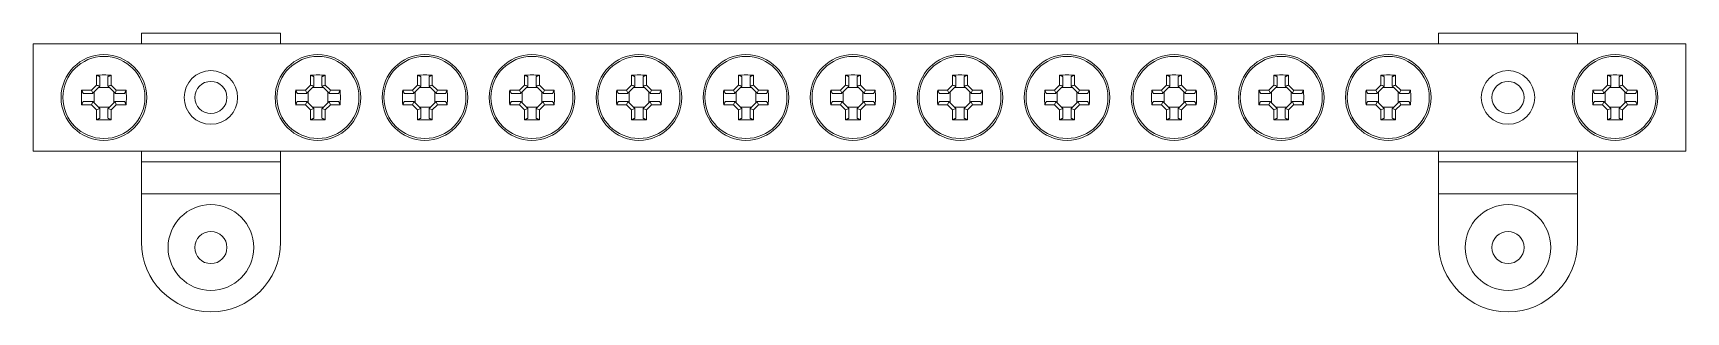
# Model space of a CAD drawing. Header units: inches. Extents: x 0 to 154, y 0 to 26.
import ezdxf

# ---------------------------------------------------------------- set-up
doc = ezdxf.new("R2010")
doc.units = ezdxf.units.IN
doc.layers.add('hw_VTP', color=7, linetype='Continuous', lineweight=13)

# ---------------------------------------------------------------- blocks, each defined once
blk = doc.blocks.new('TC_NE - 13 MAT -2')
at = {"layer": 'hw_VTP', "color": 7}
for p, q in [((22140983.99, -1078895), (22140983.99, -1078894)), ((22140983.99, -1078894), (22140996.99, -1078894)), ((22140996.99, -1078894), (22140996.99, -1078895)), ((22141105.2, -1078895), (22141105.2, -1078894)), ((22141105.2, -1078894), (22141118.2, -1078894)), ((22141118.2, -1078894), (22141118.2, -1078895)), ((22140983.99, -1078906), (22140983.99, -1078905)), ((22140996.99, -1078905), (22140996.99, -1078906)), ((22141105.2, -1078906), (22141105.2, -1078905)), ((22141118.2, -1078905), (22141118.2, -1078906)), ((22140983.99, -1078906), (22140996.99, -1078906)), ((22140983.99, -1078909), (22140983.99, -1078906)), ((22140996.99, -1078906), (22140996.99, -1078909)), ((22141105.2, -1078906), (22141118.2, -1078906)), ((22141105.2, -1078909), (22141105.2, -1078906)), ((22141118.2, -1078906), (22141118.2, -1078909)), ((22140983.99, -1078909), (22140996.99, -1078909)), ((22140983.99, -1078913.5), (22140983.99, -1078909)), ((22140996.99, -1078909), (22140996.99, -1078913.5)), ((22141105.2, -1078909), (22141118.2, -1078909)), ((22141105.2, -1078913.5), (22141105.2, -1078909)), ((22141118.2, -1078909), (22141118.2, -1078913.5))]:
    blk.add_line(p, q, dxfattribs=at)
at = {"layer": 'hw_VTP', "color": 30}
for p, q in [((22140979.33, -1078899.31), (22140979.8, -1078898.84)), ((22140980.1, -1078898.96), (22140979.45, -1078899.61)), ((22140979.8, -1078898.84), (22140979.8, -1078897.92)), ((22140980.11, -1078898.06), (22140980.11, -1078898.96)), ((22140980.87, -1078898.96), (22140980.87, -1078898.06)), ((22140980.88, -1078898.96), (22140980.87, -1078898.96)), ((22140981.53, -1078899.61), (22140980.88, -1078898.96)), ((22140981.18, -1078897.92), (22140981.18, -1078898.84)), ((22140981.18, -1078898.84), (22140981.65, -1078899.31)), ((22140999.33, -1078899.31), (22140999.8, -1078898.84)), ((22141000.1, -1078898.96), (22140999.45, -1078899.61)), ((22140999.8, -1078898.84), (22140999.8, -1078897.92)), ((22141000.11, -1078898.06), (22141000.11, -1078898.96)), ((22141000.87, -1078898.96), (22141000.87, -1078898.06)), ((22141000.88, -1078898.96), (22141000.87, -1078898.96)), ((22141001.53, -1078899.61), (22141000.88, -1078898.96)), ((22141001.18, -1078897.92), (22141001.18, -1078898.84)), ((22141001.18, -1078898.84), (22141001.65, -1078899.31)), ((22141009.33, -1078899.31), (22141009.8, -1078898.84)), ((22141010.1, -1078898.96), (22141009.45, -1078899.61)), ((22141009.8, -1078898.84), (22141009.8, -1078897.92)), ((22141010.11, -1078898.06), (22141010.11, -1078898.96)), ((22141010.87, -1078898.96), (22141010.87, -1078898.06)), ((22141010.88, -1078898.96), (22141010.87, -1078898.96)), ((22141011.53, -1078899.61), (22141010.88, -1078898.96)), ((22141011.18, -1078897.92), (22141011.18, -1078898.84)), ((22141011.18, -1078898.84), (22141011.65, -1078899.31)), ((22141019.33, -1078899.31), (22141019.8, -1078898.84)), ((22141020.1, -1078898.96), (22141019.45, -1078899.61)), ((22141019.8, -1078898.84), (22141019.8, -1078897.92)), ((22141020.11, -1078898.06), (22141020.11, -1078898.96)), ((22141020.87, -1078898.96), (22141020.87, -1078898.06)), ((22141020.88, -1078898.96), (22141020.87, -1078898.96)), ((22141021.53, -1078899.61), (22141020.88, -1078898.96)), ((22141021.18, -1078897.92), (22141021.18, -1078898.84)), ((22141021.18, -1078898.84), (22141021.65, -1078899.31)), ((22141029.33, -1078899.31), (22141029.8, -1078898.84)), ((22141030.1, -1078898.96), (22141029.45, -1078899.61)), ((22141029.8, -1078898.84), (22141029.8, -1078897.92)), ((22141030.11, -1078898.06), (22141030.11, -1078898.96)), ((22141030.87, -1078898.96), (22141030.87, -1078898.06)), ((22141030.88, -1078898.96), (22141030.87, -1078898.96)), ((22141031.53, -1078899.61), (22141030.88, -1078898.96)), ((22141031.18, -1078897.92), (22141031.18, -1078898.84)), ((22141031.18, -1078898.84), (22141031.65, -1078899.31)), ((22141039.33, -1078899.31), (22141039.8, -1078898.84)), ((22141040.1, -1078898.96), (22141039.45, -1078899.61)), ((22141039.8, -1078898.84), (22141039.8, -1078897.92)), ((22141040.11, -1078898.06), (22141040.11, -1078898.96)), ((22141040.87, -1078898.96), (22141040.87, -1078898.06)), ((22141040.88, -1078898.96), (22141040.87, -1078898.96)), ((22141041.53, -1078899.61), (22141040.88, -1078898.96)), ((22141041.18, -1078897.92), (22141041.18, -1078898.84)), ((22141041.18, -1078898.84), (22141041.65, -1078899.31)), ((22141049.33, -1078899.31), (22141049.8, -1078898.84)), ((22141050.1, -1078898.96), (22141049.45, -1078899.61)), ((22141049.8, -1078898.84), (22141049.8, -1078897.92)), ((22141050.11, -1078898.06), (22141050.11, -1078898.96)), ((22141050.87, -1078898.96), (22141050.87, -1078898.06)), ((22141050.88, -1078898.96), (22141050.87, -1078898.96)), ((22141051.53, -1078899.61), (22141050.88, -1078898.96)), ((22141051.18, -1078897.92), (22141051.18, -1078898.84)), ((22141051.18, -1078898.84), (22141051.65, -1078899.31)), ((22141059.33, -1078899.31), (22141059.8, -1078898.84)), ((22141060.1, -1078898.96), (22141059.45, -1078899.61)), ((22141059.8, -1078898.84), (22141059.8, -1078897.92)), ((22141060.11, -1078898.06), (22141060.11, -1078898.96)), ((22141060.87, -1078898.96), (22141060.87, -1078898.06)), ((22141060.88, -1078898.96), (22141060.87, -1078898.96)), ((22141061.53, -1078899.61), (22141060.88, -1078898.96)), ((22141061.18, -1078897.92), (22141061.18, -1078898.84)), ((22141061.18, -1078898.84), (22141061.65, -1078899.31)), ((22141069.33, -1078899.31), (22141069.8, -1078898.84)), ((22141070.1, -1078898.96), (22141069.45, -1078899.61)), ((22141069.8, -1078898.84), (22141069.8, -1078897.92)), ((22141070.11, -1078898.06), (22141070.11, -1078898.96)), ((22141070.87, -1078898.96), (22141070.87, -1078898.06)), ((22141070.88, -1078898.96), (22141070.87, -1078898.96)), ((22141071.53, -1078899.61), (22141070.88, -1078898.96)), ((22141071.18, -1078897.92), (22141071.18, -1078898.84)), ((22141071.18, -1078898.84), (22141071.65, -1078899.31)), ((22141079.33, -1078899.31), (22141079.8, -1078898.84)), ((22141080.1, -1078898.96), (22141079.45, -1078899.61)), ((22141079.8, -1078898.84), (22141079.8, -1078897.92)), ((22141080.11, -1078898.06), (22141080.11, -1078898.96)), ((22141080.87, -1078898.96), (22141080.87, -1078898.06)), ((22141080.88, -1078898.96), (22141080.87, -1078898.96)), ((22141081.53, -1078899.61), (22141080.88, -1078898.96)), ((22141081.18, -1078897.92), (22141081.18, -1078898.84)), ((22141081.18, -1078898.84), (22141081.65, -1078899.31)), ((22141089.35, -1078899.31), (22141089.82, -1078898.84)), ((22141090.12, -1078898.96), (22141089.47, -1078899.61)), ((22141089.82, -1078898.84), (22141089.82, -1078897.92)), ((22141090.13, -1078898.06), (22141090.13, -1078898.96)), ((22141090.89, -1078898.96), (22141090.89, -1078898.06)), ((22141090.9, -1078898.96), (22141090.89, -1078898.96)), ((22141091.55, -1078899.61), (22141090.9, -1078898.96)), ((22141091.2, -1078897.92), (22141091.2, -1078898.84)), ((22141091.2, -1078898.84), (22141091.67, -1078899.31)), ((22141099.35, -1078899.31), (22141099.82, -1078898.84)), ((22141100.12, -1078898.96), (22141099.47, -1078899.61)), ((22141099.82, -1078898.84), (22141099.82, -1078897.92)), ((22141100.13, -1078898.06), (22141100.13, -1078898.96)), ((22141100.89, -1078898.96), (22141100.89, -1078898.06)), ((22141100.9, -1078898.96), (22141100.89, -1078898.96)), ((22141101.55, -1078899.61), (22141100.9, -1078898.96)), ((22141101.2, -1078897.92), (22141101.2, -1078898.84)), ((22141101.2, -1078898.84), (22141101.67, -1078899.31)), ((22141120.54, -1078899.31), (22141121.01, -1078898.84)), ((22141121.31, -1078898.96), (22141120.66, -1078899.61)), ((22141121.01, -1078898.84), (22141121.01, -1078897.92)), ((22141121.32, -1078898.06), (22141121.32, -1078898.96)), ((22141122.08, -1078898.96), (22141122.08, -1078898.06)), ((22141122.09, -1078898.96), (22141122.08, -1078898.96)), ((22141122.74, -1078899.61), (22141122.09, -1078898.96)), ((22141122.39, -1078897.92), (22141122.39, -1078898.84)), ((22141122.39, -1078898.84), (22141122.86, -1078899.31)), ((22140978.41, -1078899.31), (22140979.33, -1078899.31)), ((22140979.45, -1078899.62), (22140978.55, -1078899.62)), ((22140978.55, -1078900.38), (22140979.45, -1078900.38)), ((22140979.45, -1078899.61), (22140979.45, -1078899.62)), ((22140979.45, -1078900.39), (22140980.1, -1078901.04)), ((22140979.57, -1078899.5), (22140979.57, -1078900.5)), ((22140980.99, -1078899.08), (22140979.99, -1078899.08)), ((22140980.88, -1078901.04), (22140981.53, -1078900.39)), ((22140981.41, -1078900.5), (22140981.41, -1078899.5)), ((22140982.43, -1078899.62), (22140981.53, -1078899.62)), ((22140981.53, -1078900.38), (22140982.43, -1078900.38)), ((22140981.53, -1078900.39), (22140981.53, -1078900.38)), ((22140981.65, -1078899.31), (22140982.57, -1078899.31)), ((22140998.41, -1078899.31), (22140999.33, -1078899.31)), ((22140999.45, -1078899.62), (22140998.55, -1078899.62)), ((22140998.55, -1078900.38), (22140999.45, -1078900.38)), ((22140999.45, -1078899.61), (22140999.45, -1078899.62)), ((22140999.45, -1078900.39), (22141000.1, -1078901.04)), ((22140999.57, -1078899.5), (22140999.57, -1078900.5)), ((22141000.99, -1078899.08), (22140999.99, -1078899.08)), ((22141000.88, -1078901.04), (22141001.53, -1078900.39)), ((22141001.41, -1078900.5), (22141001.41, -1078899.5)), ((22141002.43, -1078899.62), (22141001.53, -1078899.62)), ((22141001.53, -1078900.38), (22141002.43, -1078900.38)), ((22141001.53, -1078900.39), (22141001.53, -1078900.38)), ((22141001.65, -1078899.31), (22141002.57, -1078899.31)), ((22141008.41, -1078899.31), (22141009.33, -1078899.31)), ((22141009.45, -1078899.62), (22141008.55, -1078899.62)), ((22141008.55, -1078900.38), (22141009.45, -1078900.38)), ((22141009.45, -1078899.61), (22141009.45, -1078899.62)), ((22141009.45, -1078900.39), (22141010.1, -1078901.04)), ((22141009.57, -1078899.5), (22141009.57, -1078900.5)), ((22141010.99, -1078899.08), (22141009.99, -1078899.08)), ((22141010.88, -1078901.04), (22141011.53, -1078900.39)), ((22141011.41, -1078900.5), (22141011.41, -1078899.5)), ((22141012.43, -1078899.62), (22141011.53, -1078899.62)), ((22141011.53, -1078900.38), (22141012.43, -1078900.38)), ((22141011.53, -1078900.39), (22141011.53, -1078900.38)), ((22141011.65, -1078899.31), (22141012.57, -1078899.31)), ((22141018.41, -1078899.31), (22141019.33, -1078899.31)), ((22141019.45, -1078899.62), (22141018.55, -1078899.62)), ((22141018.55, -1078900.38), (22141019.45, -1078900.38)), ((22141019.45, -1078899.61), (22141019.45, -1078899.62)), ((22141019.45, -1078900.39), (22141020.1, -1078901.04)), ((22141019.57, -1078899.5), (22141019.57, -1078900.5)), ((22141020.99, -1078899.08), (22141019.99, -1078899.08)), ((22141020.88, -1078901.04), (22141021.53, -1078900.39)), ((22141021.41, -1078900.5), (22141021.41, -1078899.5)), ((22141022.43, -1078899.62), (22141021.53, -1078899.62)), ((22141021.53, -1078900.38), (22141022.43, -1078900.38)), ((22141021.53, -1078900.39), (22141021.53, -1078900.38)), ((22141021.65, -1078899.31), (22141022.57, -1078899.31)), ((22141028.41, -1078899.31), (22141029.33, -1078899.31)), ((22141029.45, -1078899.62), (22141028.55, -1078899.62)), ((22141028.55, -1078900.38), (22141029.45, -1078900.38)), ((22141029.45, -1078899.61), (22141029.45, -1078899.62)), ((22141029.45, -1078900.39), (22141030.1, -1078901.04)), ((22141029.57, -1078899.5), (22141029.57, -1078900.5)), ((22141030.99, -1078899.08), (22141029.99, -1078899.08)), ((22141030.88, -1078901.04), (22141031.53, -1078900.39)), ((22141031.41, -1078900.5), (22141031.41, -1078899.5)), ((22141032.43, -1078899.62), (22141031.53, -1078899.62)), ((22141031.53, -1078900.38), (22141032.43, -1078900.38)), ((22141031.53, -1078900.39), (22141031.53, -1078900.38)), ((22141031.65, -1078899.31), (22141032.57, -1078899.31)), ((22141038.41, -1078899.31), (22141039.33, -1078899.31)), ((22141039.45, -1078899.62), (22141038.55, -1078899.62)), ((22141038.55, -1078900.38), (22141039.45, -1078900.38)), ((22141039.45, -1078899.61), (22141039.45, -1078899.62)), ((22141039.45, -1078900.39), (22141040.1, -1078901.04)), ((22141039.57, -1078899.5), (22141039.57, -1078900.5)), ((22141040.99, -1078899.08), (22141039.99, -1078899.08)), ((22141040.88, -1078901.04), (22141041.53, -1078900.39)), ((22141041.41, -1078900.5), (22141041.41, -1078899.5)), ((22141042.43, -1078899.62), (22141041.53, -1078899.62)), ((22141041.53, -1078900.38), (22141042.43, -1078900.38)), ((22141041.53, -1078900.39), (22141041.53, -1078900.38)), ((22141041.65, -1078899.31), (22141042.57, -1078899.31)), ((22141048.41, -1078899.31), (22141049.33, -1078899.31)), ((22141049.45, -1078899.62), (22141048.55, -1078899.62)), ((22141048.55, -1078900.38), (22141049.45, -1078900.38)), ((22141049.45, -1078899.61), (22141049.45, -1078899.62)), ((22141049.45, -1078900.39), (22141050.1, -1078901.04)), ((22141049.57, -1078899.5), (22141049.57, -1078900.5)), ((22141050.99, -1078899.08), (22141049.99, -1078899.08)), ((22141050.88, -1078901.04), (22141051.53, -1078900.39)), ((22141051.41, -1078900.5), (22141051.41, -1078899.5)), ((22141052.43, -1078899.62), (22141051.53, -1078899.62)), ((22141051.53, -1078900.38), (22141052.43, -1078900.38)), ((22141051.53, -1078900.39), (22141051.53, -1078900.38)), ((22141051.65, -1078899.31), (22141052.57, -1078899.31)), ((22141058.41, -1078899.31), (22141059.33, -1078899.31)), ((22141059.45, -1078899.62), (22141058.55, -1078899.62)), ((22141058.55, -1078900.38), (22141059.45, -1078900.38)), ((22141059.45, -1078899.61), (22141059.45, -1078899.62)), ((22141059.45, -1078900.39), (22141060.1, -1078901.04)), ((22141059.57, -1078899.5), (22141059.57, -1078900.5)), ((22141060.99, -1078899.08), (22141059.99, -1078899.08)), ((22141060.88, -1078901.04), (22141061.53, -1078900.39)), ((22141061.41, -1078900.5), (22141061.41, -1078899.5)), ((22141062.43, -1078899.62), (22141061.53, -1078899.62)), ((22141061.53, -1078900.38), (22141062.43, -1078900.38)), ((22141061.53, -1078900.39), (22141061.53, -1078900.38)), ((22141061.65, -1078899.31), (22141062.57, -1078899.31)), ((22141068.41, -1078899.31), (22141069.33, -1078899.31)), ((22141069.45, -1078899.62), (22141068.55, -1078899.62)), ((22141068.55, -1078900.38), (22141069.45, -1078900.38)), ((22141069.45, -1078899.61), (22141069.45, -1078899.62)), ((22141069.45, -1078900.39), (22141070.1, -1078901.04)), ((22141069.57, -1078899.5), (22141069.57, -1078900.5)), ((22141070.99, -1078899.08), (22141069.99, -1078899.08)), ((22141070.88, -1078901.04), (22141071.53, -1078900.39)), ((22141071.41, -1078900.5), (22141071.41, -1078899.5)), ((22141072.43, -1078899.62), (22141071.53, -1078899.62)), ((22141071.53, -1078900.38), (22141072.43, -1078900.38)), ((22141071.53, -1078900.39), (22141071.53, -1078900.38)), ((22141071.65, -1078899.31), (22141072.57, -1078899.31)), ((22141078.41, -1078899.31), (22141079.33, -1078899.31)), ((22141079.45, -1078899.62), (22141078.55, -1078899.62)), ((22141078.55, -1078900.38), (22141079.45, -1078900.38)), ((22141079.45, -1078899.61), (22141079.45, -1078899.62)), ((22141079.45, -1078900.39), (22141080.1, -1078901.04)), ((22141079.57, -1078899.5), (22141079.57, -1078900.5)), ((22141080.99, -1078899.08), (22141079.99, -1078899.08)), ((22141080.88, -1078901.04), (22141081.53, -1078900.39)), ((22141081.41, -1078900.5), (22141081.41, -1078899.5)), ((22141082.43, -1078899.62), (22141081.53, -1078899.62)), ((22141081.53, -1078900.38), (22141082.43, -1078900.38)), ((22141081.53, -1078900.39), (22141081.53, -1078900.38)), ((22141081.65, -1078899.31), (22141082.57, -1078899.31)), ((22141088.43, -1078899.31), (22141089.35, -1078899.31)), ((22141089.47, -1078899.62), (22141088.57, -1078899.62)), ((22141088.57, -1078900.38), (22141089.47, -1078900.38)), ((22141089.47, -1078899.61), (22141089.47, -1078899.62)), ((22141089.47, -1078900.39), (22141090.12, -1078901.04)), ((22141089.59, -1078899.5), (22141089.59, -1078900.5)), ((22141091.01, -1078899.08), (22141090.01, -1078899.08)), ((22141090.9, -1078901.04), (22141091.55, -1078900.39)), ((22141091.43, -1078900.5), (22141091.43, -1078899.5)), ((22141092.45, -1078899.62), (22141091.55, -1078899.62)), ((22141091.55, -1078900.38), (22141092.45, -1078900.38)), ((22141091.55, -1078900.39), (22141091.55, -1078900.38)), ((22141091.67, -1078899.31), (22141092.59, -1078899.31)), ((22141098.43, -1078899.31), (22141099.35, -1078899.31)), ((22141099.47, -1078899.62), (22141098.57, -1078899.62)), ((22141098.57, -1078900.38), (22141099.47, -1078900.38)), ((22141099.47, -1078899.61), (22141099.47, -1078899.62)), ((22141099.47, -1078900.39), (22141100.12, -1078901.04)), ((22141099.59, -1078899.5), (22141099.59, -1078900.5)), ((22141101.01, -1078899.08), (22141100.01, -1078899.08)), ((22141100.9, -1078901.04), (22141101.55, -1078900.39)), ((22141101.43, -1078900.5), (22141101.43, -1078899.5)), ((22141102.45, -1078899.62), (22141101.55, -1078899.62)), ((22141101.55, -1078900.38), (22141102.45, -1078900.38)), ((22141101.55, -1078900.39), (22141101.55, -1078900.38)), ((22141101.67, -1078899.31), (22141102.59, -1078899.31)), ((22141119.62, -1078899.31), (22141120.54, -1078899.31)), ((22141120.66, -1078899.62), (22141119.76, -1078899.62)), ((22141119.76, -1078900.38), (22141120.66, -1078900.38)), ((22141120.66, -1078899.61), (22141120.66, -1078899.62)), ((22141120.66, -1078900.39), (22141121.31, -1078901.04)), ((22141120.78, -1078899.5), (22141120.78, -1078900.5)), ((22141122.2, -1078899.08), (22141121.2, -1078899.08)), ((22141122.09, -1078901.04), (22141122.74, -1078900.39)), ((22141122.62, -1078900.5), (22141122.62, -1078899.5)), ((22141123.64, -1078899.62), (22141122.74, -1078899.62)), ((22141122.74, -1078900.38), (22141123.64, -1078900.38)), ((22141122.74, -1078900.39), (22141122.74, -1078900.38)), ((22141122.86, -1078899.31), (22141123.78, -1078899.31)), ((22140979.33, -1078900.69), (22140978.41, -1078900.69)), ((22140979.8, -1078901.16), (22140979.33, -1078900.69)), ((22140979.8, -1078902.08), (22140979.8, -1078901.16)), ((22140979.99, -1078900.92), (22140980.99, -1078900.92)), ((22140980.1, -1078901.04), (22140980.11, -1078901.04)), ((22140980.11, -1078901.04), (22140980.11, -1078901.94)), ((22140980.87, -1078901.94), (22140980.87, -1078901.04)), ((22140981.65, -1078900.69), (22140981.18, -1078901.16)), ((22140981.18, -1078901.16), (22140981.18, -1078902.08)), ((22140982.57, -1078900.69), (22140981.65, -1078900.69)), ((22140999.33, -1078900.69), (22140998.41, -1078900.69)), ((22140999.8, -1078901.16), (22140999.33, -1078900.69)), ((22140999.8, -1078902.08), (22140999.8, -1078901.16)), ((22140999.99, -1078900.92), (22141000.99, -1078900.92)), ((22141000.1, -1078901.04), (22141000.11, -1078901.04)), ((22141000.11, -1078901.04), (22141000.11, -1078901.94)), ((22141000.87, -1078901.94), (22141000.87, -1078901.04)), ((22141001.65, -1078900.69), (22141001.18, -1078901.16)), ((22141001.18, -1078901.16), (22141001.18, -1078902.08)), ((22141002.57, -1078900.69), (22141001.65, -1078900.69)), ((22141009.33, -1078900.69), (22141008.41, -1078900.69)), ((22141009.8, -1078901.16), (22141009.33, -1078900.69)), ((22141009.8, -1078902.08), (22141009.8, -1078901.16)), ((22141009.99, -1078900.92), (22141010.99, -1078900.92)), ((22141010.1, -1078901.04), (22141010.11, -1078901.04)), ((22141010.11, -1078901.04), (22141010.11, -1078901.94)), ((22141010.87, -1078901.94), (22141010.87, -1078901.04)), ((22141011.65, -1078900.69), (22141011.18, -1078901.16)), ((22141011.18, -1078901.16), (22141011.18, -1078902.08)), ((22141012.57, -1078900.69), (22141011.65, -1078900.69)), ((22141019.33, -1078900.69), (22141018.41, -1078900.69)), ((22141019.8, -1078901.16), (22141019.33, -1078900.69)), ((22141019.8, -1078902.08), (22141019.8, -1078901.16)), ((22141019.99, -1078900.92), (22141020.99, -1078900.92)), ((22141020.1, -1078901.04), (22141020.11, -1078901.04)), ((22141020.11, -1078901.04), (22141020.11, -1078901.94)), ((22141020.87, -1078901.94), (22141020.87, -1078901.04)), ((22141021.65, -1078900.69), (22141021.18, -1078901.16)), ((22141021.18, -1078901.16), (22141021.18, -1078902.08)), ((22141022.57, -1078900.69), (22141021.65, -1078900.69)), ((22141029.33, -1078900.69), (22141028.41, -1078900.69)), ((22141029.8, -1078901.16), (22141029.33, -1078900.69)), ((22141029.8, -1078902.08), (22141029.8, -1078901.16)), ((22141029.99, -1078900.92), (22141030.99, -1078900.92)), ((22141030.1, -1078901.04), (22141030.11, -1078901.04)), ((22141030.11, -1078901.04), (22141030.11, -1078901.94)), ((22141030.87, -1078901.94), (22141030.87, -1078901.04)), ((22141031.65, -1078900.69), (22141031.18, -1078901.16)), ((22141031.18, -1078901.16), (22141031.18, -1078902.08)), ((22141032.57, -1078900.69), (22141031.65, -1078900.69)), ((22141039.33, -1078900.69), (22141038.41, -1078900.69)), ((22141039.8, -1078901.16), (22141039.33, -1078900.69)), ((22141039.8, -1078902.08), (22141039.8, -1078901.16)), ((22141039.99, -1078900.92), (22141040.99, -1078900.92)), ((22141040.1, -1078901.04), (22141040.11, -1078901.04)), ((22141040.11, -1078901.04), (22141040.11, -1078901.94)), ((22141040.87, -1078901.94), (22141040.87, -1078901.04)), ((22141041.65, -1078900.69), (22141041.18, -1078901.16)), ((22141041.18, -1078901.16), (22141041.18, -1078902.08)), ((22141042.57, -1078900.69), (22141041.65, -1078900.69)), ((22141049.33, -1078900.69), (22141048.41, -1078900.69)), ((22141049.8, -1078901.16), (22141049.33, -1078900.69)), ((22141049.8, -1078902.08), (22141049.8, -1078901.16)), ((22141049.99, -1078900.92), (22141050.99, -1078900.92)), ((22141050.1, -1078901.04), (22141050.11, -1078901.04)), ((22141050.11, -1078901.04), (22141050.11, -1078901.94)), ((22141050.87, -1078901.94), (22141050.87, -1078901.04)), ((22141051.65, -1078900.69), (22141051.18, -1078901.16)), ((22141051.18, -1078901.16), (22141051.18, -1078902.08)), ((22141052.57, -1078900.69), (22141051.65, -1078900.69)), ((22141059.33, -1078900.69), (22141058.41, -1078900.69)), ((22141059.8, -1078901.16), (22141059.33, -1078900.69)), ((22141059.8, -1078902.08), (22141059.8, -1078901.16)), ((22141059.99, -1078900.92), (22141060.99, -1078900.92)), ((22141060.1, -1078901.04), (22141060.11, -1078901.04)), ((22141060.11, -1078901.04), (22141060.11, -1078901.94)), ((22141060.87, -1078901.94), (22141060.87, -1078901.04)), ((22141061.65, -1078900.69), (22141061.18, -1078901.16)), ((22141061.18, -1078901.16), (22141061.18, -1078902.08)), ((22141062.57, -1078900.69), (22141061.65, -1078900.69)), ((22141069.33, -1078900.69), (22141068.41, -1078900.69)), ((22141069.8, -1078901.16), (22141069.33, -1078900.69)), ((22141069.8, -1078902.08), (22141069.8, -1078901.16)), ((22141069.99, -1078900.92), (22141070.99, -1078900.92)), ((22141070.1, -1078901.04), (22141070.11, -1078901.04)), ((22141070.11, -1078901.04), (22141070.11, -1078901.94)), ((22141070.87, -1078901.94), (22141070.87, -1078901.04)), ((22141071.65, -1078900.69), (22141071.18, -1078901.16)), ((22141071.18, -1078901.16), (22141071.18, -1078902.08)), ((22141072.57, -1078900.69), (22141071.65, -1078900.69)), ((22141079.33, -1078900.69), (22141078.41, -1078900.69)), ((22141079.8, -1078901.16), (22141079.33, -1078900.69)), ((22141079.8, -1078902.08), (22141079.8, -1078901.16)), ((22141079.99, -1078900.92), (22141080.99, -1078900.92)), ((22141080.1, -1078901.04), (22141080.11, -1078901.04)), ((22141080.11, -1078901.04), (22141080.11, -1078901.94)), ((22141080.87, -1078901.94), (22141080.87, -1078901.04)), ((22141081.65, -1078900.69), (22141081.18, -1078901.16)), ((22141081.18, -1078901.16), (22141081.18, -1078902.08)), ((22141082.57, -1078900.69), (22141081.65, -1078900.69)), ((22141089.35, -1078900.69), (22141088.43, -1078900.69)), ((22141089.82, -1078901.16), (22141089.35, -1078900.69)), ((22141089.82, -1078902.08), (22141089.82, -1078901.16)), ((22141090.01, -1078900.92), (22141091.01, -1078900.92)), ((22141090.12, -1078901.04), (22141090.13, -1078901.04)), ((22141090.13, -1078901.04), (22141090.13, -1078901.94)), ((22141090.89, -1078901.94), (22141090.89, -1078901.04)), ((22141091.67, -1078900.69), (22141091.2, -1078901.16)), ((22141091.2, -1078901.16), (22141091.2, -1078902.08)), ((22141092.59, -1078900.69), (22141091.67, -1078900.69)), ((22141099.35, -1078900.69), (22141098.43, -1078900.69)), ((22141099.82, -1078901.16), (22141099.35, -1078900.69)), ((22141099.82, -1078902.08), (22141099.82, -1078901.16)), ((22141100.01, -1078900.92), (22141101.01, -1078900.92)), ((22141100.12, -1078901.04), (22141100.13, -1078901.04)), ((22141100.13, -1078901.04), (22141100.13, -1078901.94)), ((22141100.89, -1078901.94), (22141100.89, -1078901.04)), ((22141101.67, -1078900.69), (22141101.2, -1078901.16)), ((22141101.2, -1078901.16), (22141101.2, -1078902.08)), ((22141102.59, -1078900.69), (22141101.67, -1078900.69)), ((22141120.54, -1078900.69), (22141119.62, -1078900.69)), ((22141121.01, -1078901.16), (22141120.54, -1078900.69)), ((22141121.01, -1078902.08), (22141121.01, -1078901.16)), ((22141121.2, -1078900.92), (22141122.2, -1078900.92)), ((22141121.31, -1078901.04), (22141121.32, -1078901.04)), ((22141121.32, -1078901.04), (22141121.32, -1078901.94)), ((22141122.08, -1078901.94), (22141122.08, -1078901.04)), ((22141122.86, -1078900.69), (22141122.39, -1078901.16)), ((22141122.39, -1078901.16), (22141122.39, -1078902.08)), ((22141123.78, -1078900.69), (22141122.86, -1078900.69))]:
    blk.add_line(p, q, dxfattribs=at)
blk.add_lwpolyline([(22140973.87, -1078905), (22141128.32, -1078905), (22141128.32, -1078895), (22140973.87, -1078895)], close=True, dxfattribs=at)
for centre, radius in [((22140980.49, -1078900), 4), ((22140980.49, -1078900), 3.83), ((22141000.49, -1078900), 4), ((22141000.49, -1078900), 3.83), ((22141010.49, -1078900), 4), ((22141010.49, -1078900), 3.83), ((22141020.49, -1078900), 4), ((22141020.49, -1078900), 3.83), ((22141030.49, -1078900), 4), ((22141030.49, -1078900), 3.83), ((22141040.49, -1078900), 4), ((22141040.49, -1078900), 3.83), ((22141050.49, -1078900), 4), ((22141050.49, -1078900), 3.83), ((22141060.49, -1078900), 4), ((22141060.49, -1078900), 3.83), ((22141070.49, -1078900), 4), ((22141070.49, -1078900), 3.83), ((22141080.49, -1078900), 4), ((22141080.49, -1078900), 3.83), ((22141090.51, -1078900), 4), ((22141090.51, -1078900), 3.83), ((22141100.51, -1078900), 4), ((22141100.51, -1078900), 3.83), ((22141121.7, -1078900), 4), ((22141121.7, -1078900), 3.83)]:
    blk.add_circle(centre, radius, dxfattribs=at)
at = {"layer": 'hw_VTP', "color": 7}
for centre, radius in [((22140990.49, -1078900), 2.5), ((22140990.49, -1078900), 1.5), ((22141111.7, -1078900), 2.5), ((22141111.7, -1078900), 1.5), ((22140990.49, -1078914), 4), ((22141111.7, -1078914), 4), ((22140990.49, -1078914), 1.5), ((22141111.7, -1078914), 1.5)]:
    blk.add_circle(centre, radius, dxfattribs=at)
for centre in [(22140990.49, -1078913.5), (22141111.7, -1078913.5)]:
    blk.add_arc(centre, 6.5, 180, 0, dxfattribs=at)
at = {"layer": 'hw_VTP', "color": 30}
for centre, major_axis, start_param, end_param in [((22140980.49, -1078901.08), (-6.36, 0), 4.603833, 4.820944), ((22141000.49, -1078901.08), (-6.36, 0), 4.603833, 4.820944), ((22141010.49, -1078901.08), (-6.36, 0), 4.603833, 4.820944), ((22141020.49, -1078901.08), (-6.36, 0), 4.603833, 4.820944), ((22141030.49, -1078901.08), (-6.36, 0), 4.603833, 4.820944), ((22141040.49, -1078901.08), (-6.36, 0), 4.603833, 4.820944), ((22141050.49, -1078901.08), (-6.36, 0), 4.603833, 4.820944), ((22141060.49, -1078901.08), (-6.36, 0), 4.603833, 4.820944), ((22141070.49, -1078901.08), (-6.36, 0), 4.603833, 4.820944), ((22141080.49, -1078901.08), (-6.36, 0), 4.603833, 4.820944), ((22141090.51, -1078901.08), (-6.36, 0), 4.603833, 4.820944), ((22141100.51, -1078901.08), (-6.36, 0), 4.603833, 4.820944), ((22141121.7, -1078901.08), (-6.36, 0), 4.603833, 4.820944), ((22140981.57, -1078900), (0, -6.36), 4.603833, 4.820944), ((22140979.41, -1078900), (0, 6.36), 4.603833, 4.820944), ((22141001.57, -1078900), (0, -6.36), 4.603833, 4.820944), ((22140999.41, -1078900), (0, 6.36), 4.603833, 4.820944), ((22141011.57, -1078900), (0, -6.36), 4.603833, 4.820944), ((22141009.41, -1078900), (0, 6.36), 4.603833, 4.820944), ((22141021.57, -1078900), (0, -6.36), 4.603833, 4.820944), ((22141019.41, -1078900), (0, 6.36), 4.603833, 4.820944), ((22141031.57, -1078900), (0, -6.36), 4.603833, 4.820944), ((22141029.41, -1078900), (0, 6.36), 4.603833, 4.820944), ((22141041.57, -1078900), (0, -6.36), 4.603833, 4.820944), ((22141039.41, -1078900), (0, 6.36), 4.603833, 4.820944), ((22141051.57, -1078900), (0, -6.36), 4.603833, 4.820944), ((22141049.41, -1078900), (0, 6.36), 4.603833, 4.820944), ((22141061.57, -1078900), (0, -6.36), 4.603833, 4.820944), ((22141059.41, -1078900), (0, 6.36), 4.603833, 4.820944), ((22141071.57, -1078900), (0, -6.36), 4.603833, 4.820944), ((22141069.41, -1078900), (0, 6.36), 4.603833, 4.820944), ((22141081.57, -1078900), (0, -6.36), 4.603833, 4.820944), ((22141079.41, -1078900), (0, 6.36), 4.603833, 4.820944), ((22141091.59, -1078900), (0, -6.36), 4.603833, 4.820944), ((22141089.43, -1078900), (0, 6.36), 4.603833, 4.820944), ((22141101.59, -1078900), (0, -6.36), 4.603833, 4.820944), ((22141099.43, -1078900), (0, 6.36), 4.603833, 4.820944), ((22141122.78, -1078900), (0, 6.36), 1.462241, 1.679352), ((22141120.62, -1078900), (0, 6.36), 4.603833, 4.820944), ((22140980.49, -1078898.92), (6.36, 0), 4.603833, 4.820944), ((22141000.49, -1078898.92), (6.36, 0), 4.603833, 4.820944), ((22141010.49, -1078898.92), (6.36, 0), 4.603833, 4.820944), ((22141020.49, -1078898.92), (6.36, 0), 4.603833, 4.820944), ((22141030.49, -1078898.92), (6.36, 0), 4.603833, 4.820944), ((22141040.49, -1078898.92), (6.36, 0), 4.603833, 4.820944), ((22141050.49, -1078898.92), (6.36, 0), 4.603833, 4.820944), ((22141060.49, -1078898.92), (6.36, 0), 4.603833, 4.820944), ((22141070.49, -1078898.92), (6.36, 0), 4.603833, 4.820944), ((22141080.49, -1078898.92), (6.36, 0), 4.603833, 4.820944), ((22141090.51, -1078898.92), (6.36, 0), 4.603833, 4.820944), ((22141100.51, -1078898.92), (6.36, 0), 4.603833, 4.820944), ((22141121.7, -1078898.92), (-6.36, 0), 1.462241, 1.679352)]:
    blk.add_ellipse(centre, major_axis=major_axis, ratio=0.499722, start_param=start_param, end_param=end_param, dxfattribs=at)
for points, weights in [([(22140979.8, -1078897.92), (22140979.96, -1078897.99), (22140980.11, -1078898.06)], [1, 1.00025945067, 1]), ([(22140980.1, -1078898.96), (22140980.1, -1078898.96), (22140980.11, -1078898.96)], [0.960465329359, 0.960447412211, 0.960429506847]), ([(22140980.87, -1078898.06), (22140981.02, -1078897.99), (22140981.18, -1078897.92)], [1, 1.00025945066, 1]), ([(22140999.8, -1078897.92), (22140999.96, -1078897.99), (22141000.11, -1078898.06)], [1, 1.00025945067, 1]), ([(22141000.1, -1078898.96), (22141000.1, -1078898.96), (22141000.11, -1078898.96)], [0.960465329359, 0.960447412211, 0.960429506847]), ([(22141000.87, -1078898.06), (22141001.02, -1078897.99), (22141001.18, -1078897.92)], [1, 1.00025945066, 1]), ([(22141009.8, -1078897.92), (22141009.96, -1078897.99), (22141010.11, -1078898.06)], [1, 1.00025945067, 1]), ([(22141010.1, -1078898.96), (22141010.1, -1078898.96), (22141010.11, -1078898.96)], [0.960465329359, 0.960447412211, 0.960429506847]), ([(22141010.87, -1078898.06), (22141011.02, -1078897.99), (22141011.18, -1078897.92)], [1, 1.00025945066, 1]), ([(22141019.8, -1078897.92), (22141019.96, -1078897.99), (22141020.11, -1078898.06)], [1, 1.00025945067, 1]), ([(22141020.1, -1078898.96), (22141020.1, -1078898.96), (22141020.11, -1078898.96)], [0.960465329359, 0.960447412211, 0.960429506847]), ([(22141020.87, -1078898.06), (22141021.02, -1078897.99), (22141021.18, -1078897.92)], [1, 1.00025945066, 1]), ([(22141029.8, -1078897.92), (22141029.96, -1078897.99), (22141030.11, -1078898.06)], [1, 1.00025945067, 1]), ([(22141030.1, -1078898.96), (22141030.1, -1078898.96), (22141030.11, -1078898.96)], [0.960465329359, 0.960447412211, 0.960429506847]), ([(22141030.87, -1078898.06), (22141031.02, -1078897.99), (22141031.18, -1078897.92)], [1, 1.00025945066, 1]), ([(22141039.8, -1078897.92), (22141039.96, -1078897.99), (22141040.11, -1078898.06)], [1, 1.00025945067, 1]), ([(22141040.1, -1078898.96), (22141040.1, -1078898.96), (22141040.11, -1078898.96)], [0.960465329359, 0.960447412211, 0.960429506847]), ([(22141040.87, -1078898.06), (22141041.02, -1078897.99), (22141041.18, -1078897.92)], [1, 1.00025945066, 1]), ([(22141049.8, -1078897.92), (22141049.96, -1078897.99), (22141050.11, -1078898.06)], [1, 1.00025945067, 1]), ([(22141050.1, -1078898.96), (22141050.1, -1078898.96), (22141050.11, -1078898.96)], [0.960465329359, 0.960447412211, 0.960429506847]), ([(22141050.87, -1078898.06), (22141051.02, -1078897.99), (22141051.18, -1078897.92)], [1, 1.00025945066, 1]), ([(22141059.8, -1078897.92), (22141059.96, -1078897.99), (22141060.11, -1078898.06)], [1, 1.00025945067, 1]), ([(22141060.1, -1078898.96), (22141060.1, -1078898.96), (22141060.11, -1078898.96)], [0.960465329359, 0.960447412211, 0.960429506847]), ([(22141060.87, -1078898.06), (22141061.02, -1078897.99), (22141061.18, -1078897.92)], [1, 1.00025945066, 1]), ([(22141069.8, -1078897.92), (22141069.96, -1078897.99), (22141070.11, -1078898.06)], [1, 1.00025945067, 1]), ([(22141070.1, -1078898.96), (22141070.1, -1078898.96), (22141070.11, -1078898.96)], [0.960465329359, 0.960447412211, 0.960429506847]), ([(22141070.87, -1078898.06), (22141071.02, -1078897.99), (22141071.18, -1078897.92)], [1, 1.00025945066, 1]), ([(22141079.8, -1078897.92), (22141079.96, -1078897.99), (22141080.11, -1078898.06)], [1, 1.00025945067, 1]), ([(22141080.1, -1078898.96), (22141080.1, -1078898.96), (22141080.11, -1078898.96)], [0.960465329359, 0.960447412211, 0.960429506847]), ([(22141080.87, -1078898.06), (22141081.02, -1078897.99), (22141081.18, -1078897.92)], [1, 1.00025945066, 1]), ([(22141089.82, -1078897.92), (22141089.98, -1078897.99), (22141090.13, -1078898.06)], [1, 1.00025945067, 1]), ([(22141090.12, -1078898.96), (22141090.12, -1078898.96), (22141090.13, -1078898.96)], [0.960465329359, 0.960447412211, 0.960429506847]), ([(22141090.89, -1078898.06), (22141091.04, -1078897.99), (22141091.2, -1078897.92)], [1, 1.00025945066, 1]), ([(22141099.82, -1078897.92), (22141099.98, -1078897.99), (22141100.13, -1078898.06)], [1, 1.00025945067, 1]), ([(22141100.12, -1078898.96), (22141100.12, -1078898.96), (22141100.13, -1078898.96)], [0.960465329359, 0.960447412211, 0.960429506847]), ([(22141100.89, -1078898.06), (22141101.04, -1078897.99), (22141101.2, -1078897.92)], [1, 1.00025945066, 1]), ([(22141121.01, -1078897.92), (22141121.17, -1078897.99), (22141121.32, -1078898.06)], [1, 1.00025945067, 1]), ([(22141121.31, -1078898.96), (22141121.31, -1078898.96), (22141121.32, -1078898.96)], [0.960465329359, 0.960447412211, 0.960429506847]), ([(22141122.08, -1078898.06), (22141122.23, -1078897.99), (22141122.39, -1078897.92)], [1, 1.00025945066, 1]), ([(22140978.55, -1078899.62), (22140978.48, -1078899.47), (22140978.41, -1078899.31)], [1, 1.00025945065, 1]), ([(22140978.41, -1078900.69), (22140978.48, -1078900.53), (22140978.55, -1078900.38)], [1, 1.00025945066, 1]), ([(22140979.45, -1078900.39), (22140979.45, -1078900.38), (22140979.45, -1078900.38)], [0.960465329359, 0.960447412211, 0.960429506847]), ([(22140981.53, -1078899.61), (22140981.53, -1078899.61), (22140981.53, -1078899.62)], [0.960465329359, 0.960447412211, 0.960429506847]), ([(22140982.57, -1078899.31), (22140982.5, -1078899.47), (22140982.43, -1078899.62)], [1, 1.00025945064, 1]), ([(22140982.43, -1078900.38), (22140982.5, -1078900.53), (22140982.57, -1078900.69)], [1, 1.00025945063, 1]), ([(22140998.55, -1078899.62), (22140998.48, -1078899.47), (22140998.41, -1078899.31)], [1, 1.00025945065, 1]), ([(22140998.41, -1078900.69), (22140998.48, -1078900.53), (22140998.55, -1078900.38)], [1, 1.00025945066, 1]), ([(22140999.45, -1078900.39), (22140999.45, -1078900.38), (22140999.45, -1078900.38)], [0.960465329359, 0.960447412211, 0.960429506847]), ([(22141001.53, -1078899.61), (22141001.53, -1078899.61), (22141001.53, -1078899.62)], [0.960465329359, 0.960447412211, 0.960429506847]), ([(22141002.57, -1078899.31), (22141002.5, -1078899.47), (22141002.43, -1078899.62)], [1, 1.00025945064, 1]), ([(22141002.43, -1078900.38), (22141002.5, -1078900.53), (22141002.57, -1078900.69)], [1, 1.00025945063, 1]), ([(22141008.55, -1078899.62), (22141008.48, -1078899.47), (22141008.41, -1078899.31)], [1, 1.00025945065, 1]), ([(22141008.41, -1078900.69), (22141008.48, -1078900.53), (22141008.55, -1078900.38)], [1, 1.00025945066, 1]), ([(22141009.45, -1078900.39), (22141009.45, -1078900.38), (22141009.45, -1078900.38)], [0.960465329359, 0.960447412211, 0.960429506847]), ([(22141011.53, -1078899.61), (22141011.53, -1078899.61), (22141011.53, -1078899.62)], [0.960465329359, 0.960447412211, 0.960429506847]), ([(22141012.57, -1078899.31), (22141012.5, -1078899.47), (22141012.43, -1078899.62)], [1, 1.00025945064, 1]), ([(22141012.43, -1078900.38), (22141012.5, -1078900.53), (22141012.57, -1078900.69)], [1, 1.00025945063, 1]), ([(22141018.55, -1078899.62), (22141018.48, -1078899.47), (22141018.41, -1078899.31)], [1, 1.00025945065, 1]), ([(22141018.41, -1078900.69), (22141018.48, -1078900.53), (22141018.55, -1078900.38)], [1, 1.00025945066, 1]), ([(22141019.45, -1078900.39), (22141019.45, -1078900.38), (22141019.45, -1078900.38)], [0.960465329359, 0.960447412211, 0.960429506847]), ([(22141021.53, -1078899.61), (22141021.53, -1078899.61), (22141021.53, -1078899.62)], [0.960465329359, 0.960447412211, 0.960429506847]), ([(22141022.57, -1078899.31), (22141022.5, -1078899.47), (22141022.43, -1078899.62)], [1, 1.00025945064, 1]), ([(22141022.43, -1078900.38), (22141022.5, -1078900.53), (22141022.57, -1078900.69)], [1, 1.00025945063, 1]), ([(22141028.55, -1078899.62), (22141028.48, -1078899.47), (22141028.41, -1078899.31)], [1, 1.00025945065, 1]), ([(22141028.41, -1078900.69), (22141028.48, -1078900.53), (22141028.55, -1078900.38)], [1, 1.00025945066, 1]), ([(22141029.45, -1078900.39), (22141029.45, -1078900.38), (22141029.45, -1078900.38)], [0.960465329359, 0.960447412211, 0.960429506847]), ([(22141031.53, -1078899.61), (22141031.53, -1078899.61), (22141031.53, -1078899.62)], [0.960465329359, 0.960447412211, 0.960429506847]), ([(22141032.57, -1078899.31), (22141032.5, -1078899.47), (22141032.43, -1078899.62)], [1, 1.00025945064, 1]), ([(22141032.43, -1078900.38), (22141032.5, -1078900.53), (22141032.57, -1078900.69)], [1, 1.00025945063, 1]), ([(22141038.55, -1078899.62), (22141038.48, -1078899.47), (22141038.41, -1078899.31)], [1, 1.00025945065, 1]), ([(22141038.41, -1078900.69), (22141038.48, -1078900.53), (22141038.55, -1078900.38)], [1, 1.00025945066, 1]), ([(22141039.45, -1078900.39), (22141039.45, -1078900.38), (22141039.45, -1078900.38)], [0.960465329359, 0.960447412211, 0.960429506847]), ([(22141041.53, -1078899.61), (22141041.53, -1078899.61), (22141041.53, -1078899.62)], [0.960465329359, 0.960447412211, 0.960429506847]), ([(22141042.57, -1078899.31), (22141042.5, -1078899.47), (22141042.43, -1078899.62)], [1, 1.00025945064, 1]), ([(22141042.43, -1078900.38), (22141042.5, -1078900.53), (22141042.57, -1078900.69)], [1, 1.00025945063, 1]), ([(22141048.55, -1078899.62), (22141048.48, -1078899.47), (22141048.41, -1078899.31)], [1, 1.00025945065, 1]), ([(22141048.41, -1078900.69), (22141048.48, -1078900.53), (22141048.55, -1078900.38)], [1, 1.00025945066, 1]), ([(22141049.45, -1078900.39), (22141049.45, -1078900.38), (22141049.45, -1078900.38)], [0.960465329359, 0.960447412211, 0.960429506847]), ([(22141051.53, -1078899.61), (22141051.53, -1078899.61), (22141051.53, -1078899.62)], [0.960465329359, 0.960447412211, 0.960429506847]), ([(22141052.57, -1078899.31), (22141052.5, -1078899.47), (22141052.43, -1078899.62)], [1, 1.00025945064, 1]), ([(22141052.43, -1078900.38), (22141052.5, -1078900.53), (22141052.57, -1078900.69)], [1, 1.00025945063, 1]), ([(22141058.55, -1078899.62), (22141058.48, -1078899.47), (22141058.41, -1078899.31)], [1, 1.00025945065, 1]), ([(22141058.41, -1078900.69), (22141058.48, -1078900.53), (22141058.55, -1078900.38)], [1, 1.00025945066, 1]), ([(22141059.45, -1078900.39), (22141059.45, -1078900.38), (22141059.45, -1078900.38)], [0.960465329359, 0.960447412211, 0.960429506847]), ([(22141061.53, -1078899.61), (22141061.53, -1078899.61), (22141061.53, -1078899.62)], [0.960465329359, 0.960447412211, 0.960429506847]), ([(22141062.57, -1078899.31), (22141062.5, -1078899.47), (22141062.43, -1078899.62)], [1, 1.00025945064, 1]), ([(22141062.43, -1078900.38), (22141062.5, -1078900.53), (22141062.57, -1078900.69)], [1, 1.00025945063, 1]), ([(22141068.55, -1078899.62), (22141068.48, -1078899.47), (22141068.41, -1078899.31)], [1, 1.00025945065, 1]), ([(22141068.41, -1078900.69), (22141068.48, -1078900.53), (22141068.55, -1078900.38)], [1, 1.00025945066, 1]), ([(22141069.45, -1078900.39), (22141069.45, -1078900.38), (22141069.45, -1078900.38)], [0.960465329359, 0.960447412211, 0.960429506847]), ([(22141071.53, -1078899.61), (22141071.53, -1078899.61), (22141071.53, -1078899.62)], [0.960465329359, 0.960447412211, 0.960429506847]), ([(22141072.57, -1078899.31), (22141072.5, -1078899.47), (22141072.43, -1078899.62)], [1, 1.00025945064, 1]), ([(22141072.43, -1078900.38), (22141072.5, -1078900.53), (22141072.57, -1078900.69)], [1, 1.00025945063, 1]), ([(22141078.55, -1078899.62), (22141078.48, -1078899.47), (22141078.41, -1078899.31)], [1, 1.00025945065, 1]), ([(22141078.41, -1078900.69), (22141078.48, -1078900.53), (22141078.55, -1078900.38)], [1, 1.00025945066, 1]), ([(22141079.45, -1078900.39), (22141079.45, -1078900.38), (22141079.45, -1078900.38)], [0.960465329359, 0.960447412211, 0.960429506847]), ([(22141081.53, -1078899.61), (22141081.53, -1078899.61), (22141081.53, -1078899.62)], [0.960465329359, 0.960447412211, 0.960429506847]), ([(22141082.57, -1078899.31), (22141082.5, -1078899.47), (22141082.43, -1078899.62)], [1, 1.00025945064, 1]), ([(22141082.43, -1078900.38), (22141082.5, -1078900.53), (22141082.57, -1078900.69)], [1, 1.00025945063, 1]), ([(22141088.57, -1078899.62), (22141088.5, -1078899.47), (22141088.43, -1078899.31)], [1, 1.00025945065, 1]), ([(22141088.43, -1078900.69), (22141088.5, -1078900.53), (22141088.57, -1078900.38)], [1, 1.00025945066, 1]), ([(22141089.47, -1078900.39), (22141089.47, -1078900.38), (22141089.47, -1078900.38)], [0.960465329359, 0.960447412211, 0.960429506847]), ([(22141091.55, -1078899.61), (22141091.55, -1078899.61), (22141091.55, -1078899.62)], [0.960465329359, 0.960447412211, 0.960429506847]), ([(22141092.59, -1078899.31), (22141092.52, -1078899.47), (22141092.45, -1078899.62)], [1, 1.00025945064, 1]), ([(22141092.45, -1078900.38), (22141092.52, -1078900.53), (22141092.59, -1078900.69)], [1, 1.00025945063, 1]), ([(22141098.57, -1078899.62), (22141098.5, -1078899.47), (22141098.43, -1078899.31)], [1, 1.00025945065, 1]), ([(22141098.43, -1078900.69), (22141098.5, -1078900.53), (22141098.57, -1078900.38)], [1, 1.00025945066, 1]), ([(22141099.47, -1078900.39), (22141099.47, -1078900.38), (22141099.47, -1078900.38)], [0.960465329359, 0.960447412211, 0.960429506847]), ([(22141101.55, -1078899.61), (22141101.55, -1078899.61), (22141101.55, -1078899.62)], [0.960465329359, 0.960447412211, 0.960429506847]), ([(22141102.59, -1078899.31), (22141102.52, -1078899.47), (22141102.45, -1078899.62)], [1, 1.00025945064, 1]), ([(22141102.45, -1078900.38), (22141102.52, -1078900.53), (22141102.59, -1078900.69)], [1, 1.00025945063, 1]), ([(22141119.76, -1078899.62), (22141119.69, -1078899.47), (22141119.62, -1078899.31)], [1, 1.00025945065, 1]), ([(22141119.62, -1078900.69), (22141119.69, -1078900.53), (22141119.76, -1078900.38)], [1, 1.00025945066, 1]), ([(22141120.66, -1078900.39), (22141120.66, -1078900.38), (22141120.66, -1078900.38)], [0.960465329359, 0.960447412211, 0.960429506847]), ([(22141122.74, -1078899.61), (22141122.74, -1078899.61), (22141122.74, -1078899.62)], [0.960465329359, 0.960447412211, 0.960429506847]), ([(22141123.78, -1078899.31), (22141123.71, -1078899.47), (22141123.64, -1078899.62)], [1, 1.00025945064, 1]), ([(22141123.64, -1078900.38), (22141123.71, -1078900.53), (22141123.78, -1078900.69)], [1, 1.00025945063, 1]), ([(22140980.11, -1078901.94), (22140979.96, -1078902.01), (22140979.8, -1078902.08)], [1, 1.00025945069, 1]), ([(22140980.88, -1078901.04), (22140980.87, -1078901.04), (22140980.87, -1078901.04)], [0.960465329359, 0.960447412211, 0.960429506847]), ([(22140981.18, -1078902.08), (22140981.02, -1078902.01), (22140980.87, -1078901.94)], [1, 1.00025945066, 1]), ([(22141000.11, -1078901.94), (22140999.96, -1078902.01), (22140999.8, -1078902.08)], [1, 1.00025945069, 1]), ([(22141000.88, -1078901.04), (22141000.87, -1078901.04), (22141000.87, -1078901.04)], [0.960465329359, 0.960447412211, 0.960429506847]), ([(22141001.18, -1078902.08), (22141001.02, -1078902.01), (22141000.87, -1078901.94)], [1, 1.00025945066, 1]), ([(22141010.11, -1078901.94), (22141009.96, -1078902.01), (22141009.8, -1078902.08)], [1, 1.00025945069, 1]), ([(22141010.88, -1078901.04), (22141010.87, -1078901.04), (22141010.87, -1078901.04)], [0.960465329359, 0.960447412211, 0.960429506847]), ([(22141011.18, -1078902.08), (22141011.02, -1078902.01), (22141010.87, -1078901.94)], [1, 1.00025945066, 1]), ([(22141020.11, -1078901.94), (22141019.96, -1078902.01), (22141019.8, -1078902.08)], [1, 1.00025945069, 1]), ([(22141020.88, -1078901.04), (22141020.87, -1078901.04), (22141020.87, -1078901.04)], [0.960465329359, 0.960447412211, 0.960429506847]), ([(22141021.18, -1078902.08), (22141021.02, -1078902.01), (22141020.87, -1078901.94)], [1, 1.00025945066, 1]), ([(22141030.11, -1078901.94), (22141029.96, -1078902.01), (22141029.8, -1078902.08)], [1, 1.00025945069, 1]), ([(22141030.88, -1078901.04), (22141030.87, -1078901.04), (22141030.87, -1078901.04)], [0.960465329359, 0.960447412211, 0.960429506847]), ([(22141031.18, -1078902.08), (22141031.02, -1078902.01), (22141030.87, -1078901.94)], [1, 1.00025945066, 1]), ([(22141040.11, -1078901.94), (22141039.96, -1078902.01), (22141039.8, -1078902.08)], [1, 1.00025945069, 1]), ([(22141040.88, -1078901.04), (22141040.87, -1078901.04), (22141040.87, -1078901.04)], [0.960465329359, 0.960447412211, 0.960429506847]), ([(22141041.18, -1078902.08), (22141041.02, -1078902.01), (22141040.87, -1078901.94)], [1, 1.00025945066, 1]), ([(22141050.11, -1078901.94), (22141049.96, -1078902.01), (22141049.8, -1078902.08)], [1, 1.00025945069, 1]), ([(22141050.88, -1078901.04), (22141050.87, -1078901.04), (22141050.87, -1078901.04)], [0.960465329359, 0.960447412211, 0.960429506847]), ([(22141051.18, -1078902.08), (22141051.02, -1078902.01), (22141050.87, -1078901.94)], [1, 1.00025945066, 1]), ([(22141060.11, -1078901.94), (22141059.96, -1078902.01), (22141059.8, -1078902.08)], [1, 1.00025945069, 1]), ([(22141060.88, -1078901.04), (22141060.87, -1078901.04), (22141060.87, -1078901.04)], [0.960465329359, 0.960447412211, 0.960429506847]), ([(22141061.18, -1078902.08), (22141061.02, -1078902.01), (22141060.87, -1078901.94)], [1, 1.00025945066, 1]), ([(22141070.11, -1078901.94), (22141069.96, -1078902.01), (22141069.8, -1078902.08)], [1, 1.00025945069, 1]), ([(22141070.88, -1078901.04), (22141070.87, -1078901.04), (22141070.87, -1078901.04)], [0.960465329359, 0.960447412211, 0.960429506847]), ([(22141071.18, -1078902.08), (22141071.02, -1078902.01), (22141070.87, -1078901.94)], [1, 1.00025945066, 1]), ([(22141080.11, -1078901.94), (22141079.96, -1078902.01), (22141079.8, -1078902.08)], [1, 1.00025945069, 1]), ([(22141080.88, -1078901.04), (22141080.87, -1078901.04), (22141080.87, -1078901.04)], [0.960465329359, 0.960447412211, 0.960429506847]), ([(22141081.18, -1078902.08), (22141081.02, -1078902.01), (22141080.87, -1078901.94)], [1, 1.00025945066, 1]), ([(22141090.13, -1078901.94), (22141089.98, -1078902.01), (22141089.82, -1078902.08)], [1, 1.00025945069, 1]), ([(22141090.9, -1078901.04), (22141090.89, -1078901.04), (22141090.89, -1078901.04)], [0.960465329359, 0.960447412211, 0.960429506847]), ([(22141091.2, -1078902.08), (22141091.04, -1078902.01), (22141090.89, -1078901.94)], [1, 1.00025945066, 1]), ([(22141100.13, -1078901.94), (22141099.98, -1078902.01), (22141099.82, -1078902.08)], [1, 1.00025945069, 1]), ([(22141100.9, -1078901.04), (22141100.89, -1078901.04), (22141100.89, -1078901.04)], [0.960465329359, 0.960447412211, 0.960429506847]), ([(22141101.2, -1078902.08), (22141101.04, -1078902.01), (22141100.89, -1078901.94)], [1, 1.00025945066, 1]), ([(22141121.32, -1078901.94), (22141121.17, -1078902.01), (22141121.01, -1078902.08)], [1, 1.00025945069, 1]), ([(22141122.09, -1078901.04), (22141122.08, -1078901.04), (22141122.08, -1078901.04)], [0.960465329359, 0.960447412211, 0.960429506847]), ([(22141122.39, -1078902.08), (22141122.23, -1078902.01), (22141122.08, -1078901.94)], [1, 1.00025945066, 1])]:
    blk.add_rational_spline(points, weights, degree=2, dxfattribs=at)
for points in [[(22140979.8, -1078898.84), (22140979.9, -1078898.88), (22140980, -1078898.92), (22140980.1, -1078898.96)], [(22140981.18, -1078898.84), (22140981.08, -1078898.88), (22140980.98, -1078898.92), (22140980.88, -1078898.96)], [(22140999.8, -1078898.84), (22140999.9, -1078898.88), (22141000, -1078898.92), (22141000.1, -1078898.96)], [(22141001.18, -1078898.84), (22141001.08, -1078898.88), (22141000.98, -1078898.92), (22141000.88, -1078898.96)], [(22141009.8, -1078898.84), (22141009.9, -1078898.88), (22141010, -1078898.92), (22141010.1, -1078898.96)], [(22141011.18, -1078898.84), (22141011.08, -1078898.88), (22141010.98, -1078898.92), (22141010.88, -1078898.96)], [(22141019.8, -1078898.84), (22141019.9, -1078898.88), (22141020, -1078898.92), (22141020.1, -1078898.96)], [(22141021.18, -1078898.84), (22141021.08, -1078898.88), (22141020.98, -1078898.92), (22141020.88, -1078898.96)], [(22141029.8, -1078898.84), (22141029.9, -1078898.88), (22141030, -1078898.92), (22141030.1, -1078898.96)], [(22141031.18, -1078898.84), (22141031.08, -1078898.88), (22141030.98, -1078898.92), (22141030.88, -1078898.96)], [(22141039.8, -1078898.84), (22141039.9, -1078898.88), (22141040, -1078898.92), (22141040.1, -1078898.96)], [(22141041.18, -1078898.84), (22141041.08, -1078898.88), (22141040.98, -1078898.92), (22141040.88, -1078898.96)], [(22141049.8, -1078898.84), (22141049.9, -1078898.88), (22141050, -1078898.92), (22141050.1, -1078898.96)], [(22141051.18, -1078898.84), (22141051.08, -1078898.88), (22141050.98, -1078898.92), (22141050.88, -1078898.96)], [(22141059.8, -1078898.84), (22141059.9, -1078898.88), (22141060, -1078898.92), (22141060.1, -1078898.96)], [(22141061.18, -1078898.84), (22141061.08, -1078898.88), (22141060.98, -1078898.92), (22141060.88, -1078898.96)], [(22141069.8, -1078898.84), (22141069.9, -1078898.88), (22141070, -1078898.92), (22141070.1, -1078898.96)], [(22141071.18, -1078898.84), (22141071.08, -1078898.88), (22141070.98, -1078898.92), (22141070.88, -1078898.96)], [(22141079.8, -1078898.84), (22141079.9, -1078898.88), (22141080, -1078898.92), (22141080.1, -1078898.96)], [(22141081.18, -1078898.84), (22141081.08, -1078898.88), (22141080.98, -1078898.92), (22141080.88, -1078898.96)], [(22141089.82, -1078898.84), (22141089.92, -1078898.88), (22141090.02, -1078898.92), (22141090.12, -1078898.96)], [(22141091.2, -1078898.84), (22141091.1, -1078898.88), (22141091, -1078898.92), (22141090.9, -1078898.96)], [(22141099.82, -1078898.84), (22141099.92, -1078898.88), (22141100.02, -1078898.92), (22141100.12, -1078898.96)], [(22141101.2, -1078898.84), (22141101.1, -1078898.88), (22141101, -1078898.92), (22141100.9, -1078898.96)], [(22141121.01, -1078898.84), (22141121.11, -1078898.88), (22141121.21, -1078898.92), (22141121.31, -1078898.96)], [(22141122.39, -1078898.84), (22141122.29, -1078898.88), (22141122.19, -1078898.92), (22141122.09, -1078898.96)], [(22140979.33, -1078899.31), (22140979.37, -1078899.41), (22140979.41, -1078899.51), (22140979.45, -1078899.61)], [(22140979.33, -1078900.69), (22140979.37, -1078900.59), (22140979.41, -1078900.49), (22140979.45, -1078900.39)], [(22140981.65, -1078899.31), (22140981.61, -1078899.41), (22140981.57, -1078899.51), (22140981.53, -1078899.61)], [(22140981.65, -1078900.69), (22140981.61, -1078900.59), (22140981.57, -1078900.49), (22140981.53, -1078900.39)], [(22140999.33, -1078899.31), (22140999.37, -1078899.41), (22140999.41, -1078899.51), (22140999.45, -1078899.61)], [(22140999.33, -1078900.69), (22140999.37, -1078900.59), (22140999.41, -1078900.49), (22140999.45, -1078900.39)], [(22141001.65, -1078899.31), (22141001.61, -1078899.41), (22141001.57, -1078899.51), (22141001.53, -1078899.61)], [(22141001.65, -1078900.69), (22141001.61, -1078900.59), (22141001.57, -1078900.49), (22141001.53, -1078900.39)], [(22141009.33, -1078899.31), (22141009.37, -1078899.41), (22141009.41, -1078899.51), (22141009.45, -1078899.61)], [(22141009.33, -1078900.69), (22141009.37, -1078900.59), (22141009.41, -1078900.49), (22141009.45, -1078900.39)], [(22141011.65, -1078899.31), (22141011.61, -1078899.41), (22141011.57, -1078899.51), (22141011.53, -1078899.61)], [(22141011.65, -1078900.69), (22141011.61, -1078900.59), (22141011.57, -1078900.49), (22141011.53, -1078900.39)], [(22141019.33, -1078899.31), (22141019.37, -1078899.41), (22141019.41, -1078899.51), (22141019.45, -1078899.61)], [(22141019.33, -1078900.69), (22141019.37, -1078900.59), (22141019.41, -1078900.49), (22141019.45, -1078900.39)], [(22141021.65, -1078899.31), (22141021.61, -1078899.41), (22141021.57, -1078899.51), (22141021.53, -1078899.61)], [(22141021.65, -1078900.69), (22141021.61, -1078900.59), (22141021.57, -1078900.49), (22141021.53, -1078900.39)], [(22141029.33, -1078899.31), (22141029.37, -1078899.41), (22141029.41, -1078899.51), (22141029.45, -1078899.61)], [(22141029.33, -1078900.69), (22141029.37, -1078900.59), (22141029.41, -1078900.49), (22141029.45, -1078900.39)], [(22141031.65, -1078899.31), (22141031.61, -1078899.41), (22141031.57, -1078899.51), (22141031.53, -1078899.61)], [(22141031.65, -1078900.69), (22141031.61, -1078900.59), (22141031.57, -1078900.49), (22141031.53, -1078900.39)], [(22141039.33, -1078899.31), (22141039.37, -1078899.41), (22141039.41, -1078899.51), (22141039.45, -1078899.61)], [(22141039.33, -1078900.69), (22141039.37, -1078900.59), (22141039.41, -1078900.49), (22141039.45, -1078900.39)], [(22141041.65, -1078899.31), (22141041.61, -1078899.41), (22141041.57, -1078899.51), (22141041.53, -1078899.61)], [(22141041.65, -1078900.69), (22141041.61, -1078900.59), (22141041.57, -1078900.49), (22141041.53, -1078900.39)], [(22141049.33, -1078899.31), (22141049.37, -1078899.41), (22141049.41, -1078899.51), (22141049.45, -1078899.61)], [(22141049.33, -1078900.69), (22141049.37, -1078900.59), (22141049.41, -1078900.49), (22141049.45, -1078900.39)], [(22141051.65, -1078899.31), (22141051.61, -1078899.41), (22141051.57, -1078899.51), (22141051.53, -1078899.61)], [(22141051.65, -1078900.69), (22141051.61, -1078900.59), (22141051.57, -1078900.49), (22141051.53, -1078900.39)], [(22141059.33, -1078899.31), (22141059.37, -1078899.41), (22141059.41, -1078899.51), (22141059.45, -1078899.61)], [(22141059.33, -1078900.69), (22141059.37, -1078900.59), (22141059.41, -1078900.49), (22141059.45, -1078900.39)], [(22141061.65, -1078899.31), (22141061.61, -1078899.41), (22141061.57, -1078899.51), (22141061.53, -1078899.61)], [(22141061.65, -1078900.69), (22141061.61, -1078900.59), (22141061.57, -1078900.49), (22141061.53, -1078900.39)], [(22141069.33, -1078899.31), (22141069.37, -1078899.41), (22141069.41, -1078899.51), (22141069.45, -1078899.61)], [(22141069.33, -1078900.69), (22141069.37, -1078900.59), (22141069.41, -1078900.49), (22141069.45, -1078900.39)], [(22141071.65, -1078899.31), (22141071.61, -1078899.41), (22141071.57, -1078899.51), (22141071.53, -1078899.61)], [(22141071.65, -1078900.69), (22141071.61, -1078900.59), (22141071.57, -1078900.49), (22141071.53, -1078900.39)], [(22141079.33, -1078899.31), (22141079.37, -1078899.41), (22141079.41, -1078899.51), (22141079.45, -1078899.61)], [(22141079.33, -1078900.69), (22141079.37, -1078900.59), (22141079.41, -1078900.49), (22141079.45, -1078900.39)], [(22141081.65, -1078899.31), (22141081.61, -1078899.41), (22141081.57, -1078899.51), (22141081.53, -1078899.61)], [(22141081.65, -1078900.69), (22141081.61, -1078900.59), (22141081.57, -1078900.49), (22141081.53, -1078900.39)], [(22141089.35, -1078899.31), (22141089.39, -1078899.41), (22141089.43, -1078899.51), (22141089.47, -1078899.61)], [(22141089.35, -1078900.69), (22141089.39, -1078900.59), (22141089.43, -1078900.49), (22141089.47, -1078900.39)], [(22141091.67, -1078899.31), (22141091.63, -1078899.41), (22141091.59, -1078899.51), (22141091.55, -1078899.61)], [(22141091.67, -1078900.69), (22141091.63, -1078900.59), (22141091.59, -1078900.49), (22141091.55, -1078900.39)], [(22141099.35, -1078899.31), (22141099.39, -1078899.41), (22141099.43, -1078899.51), (22141099.47, -1078899.61)], [(22141099.35, -1078900.69), (22141099.39, -1078900.59), (22141099.43, -1078900.49), (22141099.47, -1078900.39)], [(22141101.67, -1078899.31), (22141101.63, -1078899.41), (22141101.59, -1078899.51), (22141101.55, -1078899.61)], [(22141101.67, -1078900.69), (22141101.63, -1078900.59), (22141101.59, -1078900.49), (22141101.55, -1078900.39)], [(22141120.54, -1078899.31), (22141120.58, -1078899.41), (22141120.62, -1078899.51), (22141120.66, -1078899.61)], [(22141120.54, -1078900.69), (22141120.58, -1078900.59), (22141120.62, -1078900.49), (22141120.66, -1078900.39)], [(22141122.86, -1078899.31), (22141122.82, -1078899.41), (22141122.78, -1078899.51), (22141122.74, -1078899.61)], [(22141122.86, -1078900.69), (22141122.82, -1078900.59), (22141122.78, -1078900.49), (22141122.74, -1078900.39)], [(22140979.8, -1078901.16), (22140979.9, -1078901.12), (22140980, -1078901.08), (22140980.1, -1078901.04)], [(22140981.18, -1078901.16), (22140981.08, -1078901.12), (22140980.98, -1078901.08), (22140980.88, -1078901.04)], [(22140999.8, -1078901.16), (22140999.9, -1078901.12), (22141000, -1078901.08), (22141000.1, -1078901.04)], [(22141001.18, -1078901.16), (22141001.08, -1078901.12), (22141000.98, -1078901.08), (22141000.88, -1078901.04)], [(22141009.8, -1078901.16), (22141009.9, -1078901.12), (22141010, -1078901.08), (22141010.1, -1078901.04)], [(22141011.18, -1078901.16), (22141011.08, -1078901.12), (22141010.98, -1078901.08), (22141010.88, -1078901.04)], [(22141019.8, -1078901.16), (22141019.9, -1078901.12), (22141020, -1078901.08), (22141020.1, -1078901.04)], [(22141021.18, -1078901.16), (22141021.08, -1078901.12), (22141020.98, -1078901.08), (22141020.88, -1078901.04)], [(22141029.8, -1078901.16), (22141029.9, -1078901.12), (22141030, -1078901.08), (22141030.1, -1078901.04)], [(22141031.18, -1078901.16), (22141031.08, -1078901.12), (22141030.98, -1078901.08), (22141030.88, -1078901.04)], [(22141039.8, -1078901.16), (22141039.9, -1078901.12), (22141040, -1078901.08), (22141040.1, -1078901.04)], [(22141041.18, -1078901.16), (22141041.08, -1078901.12), (22141040.98, -1078901.08), (22141040.88, -1078901.04)], [(22141049.8, -1078901.16), (22141049.9, -1078901.12), (22141050, -1078901.08), (22141050.1, -1078901.04)], [(22141051.18, -1078901.16), (22141051.08, -1078901.12), (22141050.98, -1078901.08), (22141050.88, -1078901.04)], [(22141059.8, -1078901.16), (22141059.9, -1078901.12), (22141060, -1078901.08), (22141060.1, -1078901.04)], [(22141061.18, -1078901.16), (22141061.08, -1078901.12), (22141060.98, -1078901.08), (22141060.88, -1078901.04)], [(22141069.8, -1078901.16), (22141069.9, -1078901.12), (22141070, -1078901.08), (22141070.1, -1078901.04)], [(22141071.18, -1078901.16), (22141071.08, -1078901.12), (22141070.98, -1078901.08), (22141070.88, -1078901.04)], [(22141079.8, -1078901.16), (22141079.9, -1078901.12), (22141080, -1078901.08), (22141080.1, -1078901.04)], [(22141081.18, -1078901.16), (22141081.08, -1078901.12), (22141080.98, -1078901.08), (22141080.88, -1078901.04)], [(22141089.82, -1078901.16), (22141089.92, -1078901.12), (22141090.02, -1078901.08), (22141090.12, -1078901.04)], [(22141091.2, -1078901.16), (22141091.1, -1078901.12), (22141091, -1078901.08), (22141090.9, -1078901.04)], [(22141099.82, -1078901.16), (22141099.92, -1078901.12), (22141100.02, -1078901.08), (22141100.12, -1078901.04)], [(22141101.2, -1078901.16), (22141101.1, -1078901.12), (22141101, -1078901.08), (22141100.9, -1078901.04)], [(22141121.01, -1078901.16), (22141121.11, -1078901.12), (22141121.21, -1078901.08), (22141121.31, -1078901.04)], [(22141122.39, -1078901.16), (22141122.29, -1078901.12), (22141122.19, -1078901.08), (22141122.09, -1078901.04)]]:
    blk.add_open_spline(points, degree=3, dxfattribs=at)

msp = doc.modelspace()

# ---------------------------------------------------------------- block references
msp.add_blockref('TC_NE - 13 MAT -2', (-22140973.87, 1078920))

doc.saveas('drawing.dxf')
